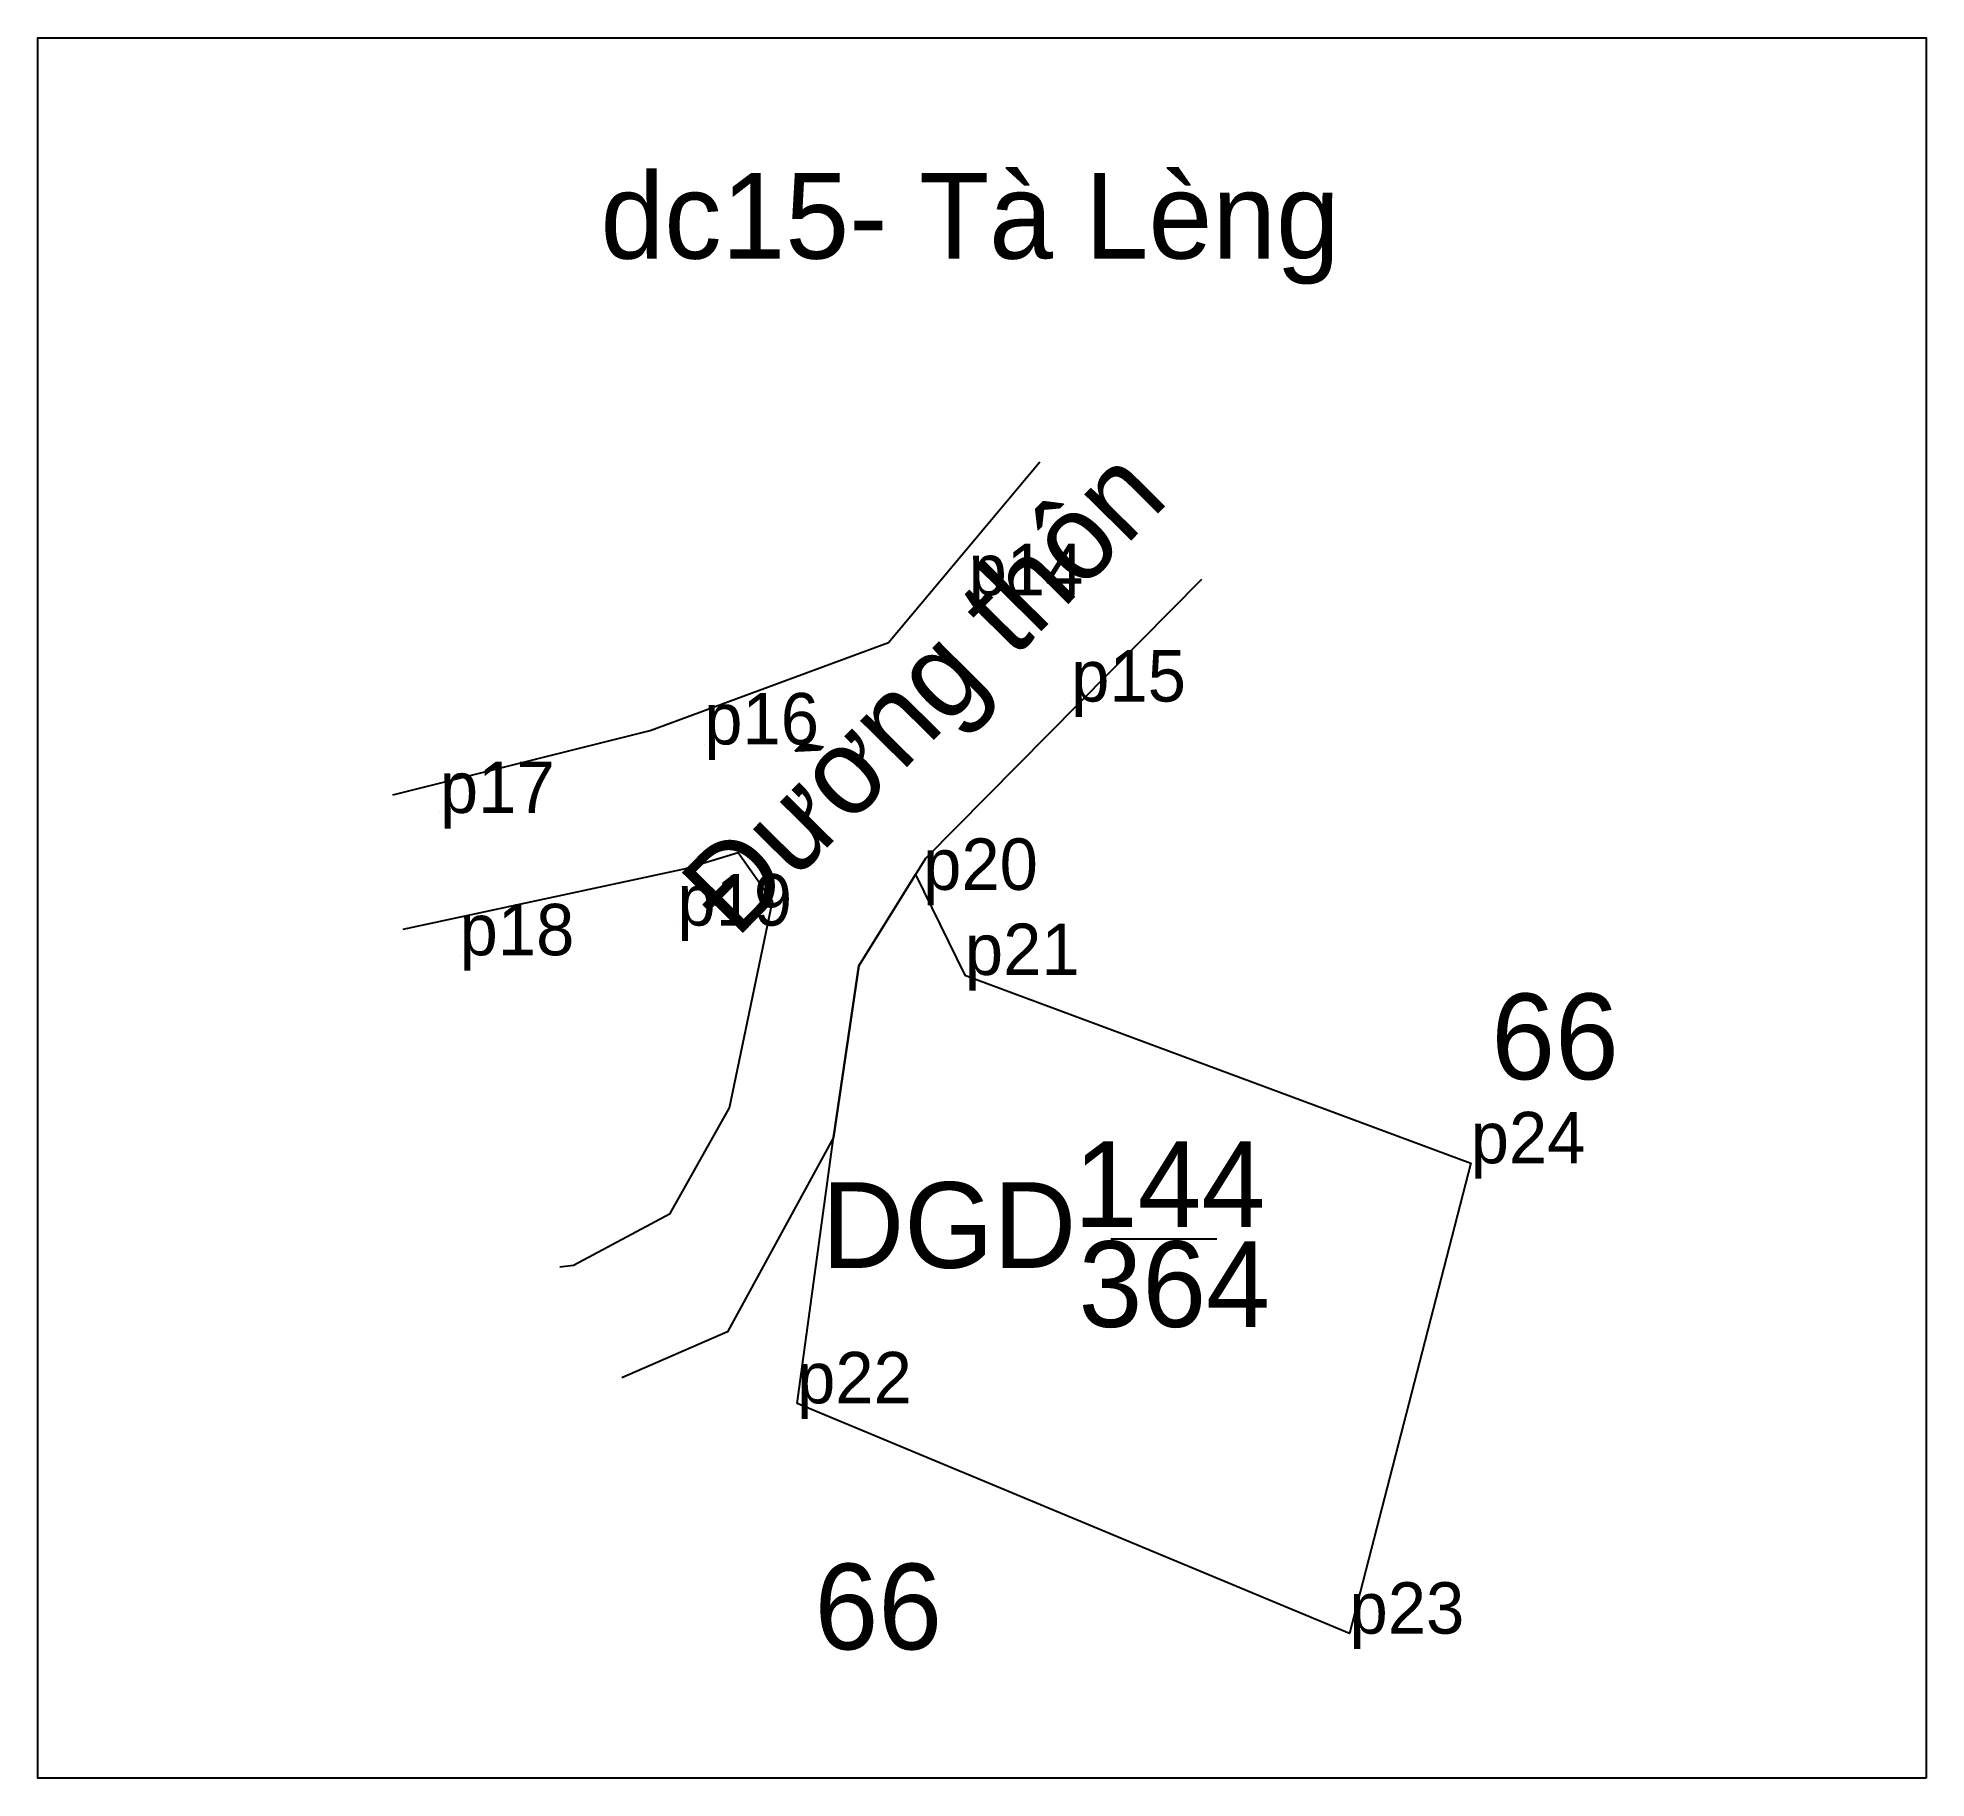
# Model space of a CAD drawing. Extents: x 528333 to 535626, y 1867647 to 1870182.
# Drawn here: x 530932.3 to 530998.4, y 1868213.7 to 1868274.6 of the extents above; entities that cross this region are included whole.
import ezdxf

# ---------------------------------------------------------------- set-up
doc = ezdxf.new("R2010")
doc.units = 0
for name, color, linetype in [('Level 10', 7, 'Continuous'), ('Level 12', 7, 'Continuous'), ('Level 14', 7, 'Continuous'), ('Level 28', 7, 'Continuous'), ('Level 36', 7, 'Continuous'), ('Level 7', 7, 'Continuous')]:
    doc.layers.add(name, color=color, linetype=linetype)

msp = doc.modelspace()

# ---------------------------------------------------------------- texts
at = {"layer": 'Level 10'}
msp.add_text('Đường thôn', height=3, rotation=45.29876, dxfattribs=at).set_placement((530956.76, 1868243.07))
for s, p in [('66', (530983.18, 1868238.18)), ('144', (530968.578, 1868233.008)), ('DGD', (530959.742, 1868231.58)), ('364', (530968.74, 1868229.513)), ('66', (530959.5, 1868218.23))]:
    msp.add_text(s, height=3, dxfattribs=at).set_placement(p)
at = {"layer": 'Level 12'}
for s, p in [('p14', (530964.89, 1868255.12)), ('p14', (530964.89, 1868255.12)), ('p14', (530964.89, 1868255.12)), ('p14', (530964.89, 1868255.12)), ('p14', (530964.89, 1868255.12)), ('p14', (530964.89, 1868255.12)), ('p14', (530964.89, 1868255.12)), ('p14', (530964.89, 1868255.12)), ('p14', (530964.89, 1868255.12)), ('p14', (530964.89, 1868255.12)), ('p15', (530968.48, 1868251.4)), ('p15', (530968.48, 1868251.4)), ('p15', (530968.48, 1868251.4)), ('p15', (530968.48, 1868251.4)), ('p15', (530968.48, 1868251.4)), ('p15', (530968.48, 1868251.4)), ('p15', (530968.48, 1868251.4)), ('p15', (530968.48, 1868251.4)), ('p15', (530968.48, 1868251.4)), ('p15', (530968.48, 1868251.4)), ('p16', (530955.64, 1868249.9)), ('p16', (530955.64, 1868249.9)), ('p16', (530955.64, 1868249.9)), ('p16', (530955.64, 1868249.9)), ('p16', (530955.64, 1868249.9)), ('p16', (530955.64, 1868249.9)), ('p16', (530955.64, 1868249.9)), ('p16', (530955.64, 1868249.9)), ('p16', (530955.64, 1868249.9)), ('p17', (530946.39, 1868247.5)), ('p17', (530946.39, 1868247.5)), ('p17', (530946.39, 1868247.5)), ('p17', (530946.39, 1868247.5)), ('p17', (530946.39, 1868247.5)), ('p17', (530946.39, 1868247.5)), ('p17', (530946.39, 1868247.5)), ('p17', (530946.39, 1868247.5)), ('p17', (530946.39, 1868247.5)), ('p17', (530946.39, 1868247.5)), ('p20', (530963.3, 1868244.81)), ('p20', (530963.3, 1868244.81)), ('p20', (530963.3, 1868244.81)), ('p20', (530963.3, 1868244.81)), ('p20', (530963.3, 1868244.81)), ('p20', (530963.3, 1868244.81)), ('p20', (530963.3, 1868244.81)), ('p20', (530963.3, 1868244.81)), ('p20', (530963.3, 1868244.81)), ('p20', (530963.3, 1868244.81)), ('p19', (530954.7, 1868243.56)), ('p19', (530954.7, 1868243.56)), ('p19', (530954.7, 1868243.56)), ('p19', (530954.7, 1868243.56)), ('p19', (530954.7, 1868243.56)), ('p19', (530954.7, 1868243.56)), ('p19', (530954.7, 1868243.56)), ('p19', (530954.7, 1868243.56)), ('p19', (530954.7, 1868243.56)), ('p19', (530954.7, 1868243.56)), ('p18', (530947.08, 1868242.52)), ('p18', (530947.08, 1868242.52)), ('p18', (530947.08, 1868242.52)), ('p18', (530947.08, 1868242.52)), ('p18', (530947.08, 1868242.52)), ('p18', (530947.08, 1868242.52)), ('p18', (530947.08, 1868242.52)), ('p18', (530947.08, 1868242.52)), ('p18', (530947.08, 1868242.52)), ('p18', (530947.08, 1868242.52)), ('p21', (530964.76, 1868241.83)), ('p21', (530964.76, 1868241.83)), ('p21', (530964.76, 1868241.83)), ('p21', (530964.76, 1868241.83)), ('p21', (530964.76, 1868241.83)), ('p21', (530964.76, 1868241.83)), ('p21', (530964.76, 1868241.83)), ('p21', (530964.76, 1868241.83)), ('p21', (530964.76, 1868241.83)), ('p21', (530964.76, 1868241.83)), ('p24', (530982.46, 1868235.24)), ('p24', (530982.46, 1868235.24)), ('p24', (530982.46, 1868235.24)), ('p24', (530982.46, 1868235.24)), ('p24', (530982.46, 1868235.24)), ('p24', (530982.46, 1868235.24)), ('p24', (530982.46, 1868235.24)), ('p24', (530982.46, 1868235.24)), ('p24', (530982.46, 1868235.24)), ('p24', (530982.46, 1868235.24)), ('p22', (530958.89, 1868226.84)), ('p22', (530958.89, 1868226.84)), ('p22', (530958.89, 1868226.84)), ('p22', (530958.89, 1868226.84)), ('p22', (530958.89, 1868226.84)), ('p22', (530958.89, 1868226.84)), ('p22', (530958.89, 1868226.84)), ('p22', (530958.89, 1868226.84)), ('p22', (530958.89, 1868226.84)), ('p22', (530958.89, 1868226.84)), ('p23', (530978.22, 1868218.78)), ('p23', (530978.22, 1868218.78)), ('p23', (530978.22, 1868218.78)), ('p23', (530978.22, 1868218.78)), ('p23', (530978.22, 1868218.78)), ('p23', (530978.22, 1868218.78)), ('p23', (530978.22, 1868218.78)), ('p23', (530978.22, 1868218.78)), ('p23', (530978.22, 1868218.78)), ('p23', (530978.22, 1868218.78))]:
    msp.add_text(s, height=1.8, dxfattribs=at).set_placement(p)
at = {"layer": 'Level 14'}
msp.add_text('dc15- Tà Lèng', height=3, dxfattribs=at).set_placement((530952.01, 1868266.9))

# ---------------------------------------------------------------- linework, layer by layer
at = {"layer": 'Level 10'}
msp.add_line((530969.864, 1868232.598), (530973.578, 1868232.598), dxfattribs=at)
for points in [[(530944.745, 1868248.13), (530953.75, 1868250.39), (530962.09, 1868253.47), (530967.387, 1868259.784)], [(530973.035, 1868255.666), (530963.38, 1868245.91), (530961.05, 1868242.15), (530960.16, 1868236.14), (530956.45, 1868229.34), (530952.763, 1868227.727)], [(530950.585, 1868231.617), (530951.07, 1868231.67), (530954.45, 1868233.48), (530956.52, 1868237.18), (530958.03, 1868244.4), (530956.83, 1868246.1), (530954.98, 1868245.54), (530945.09, 1868243.424)], [(530958.89, 1868226.84), (530960.16, 1868236.14), (530961.05, 1868242.15), (530963.034, 1868245.352)]]:
    msp.add_lwpolyline(points, dxfattribs=at)
at = {"layer": 'Level 28'}
msp.add_lwpolyline([(530998.4, 1868213.72), (530932.32, 1868213.72), (530932.32, 1868274.63), (530998.4, 1868274.63)], close=True, dxfattribs=at)
at = {"layer": 'Level 36'}
msp.add_lwpolyline([(530963.034, 1868245.352), (530964.76, 1868241.83), (530982.46, 1868235.24), (530978.22, 1868218.78), (530958.89, 1868226.84)], dxfattribs=at)
at = {"layer": 'Level 7'}
for p, q in [((530964.886, 1868255.124), (530964.886, 1868255.124)), ((530964.886, 1868255.124), (530964.886, 1868255.124)), ((530964.886, 1868255.124), (530964.886, 1868255.124)), ((530964.886, 1868255.124), (530964.886, 1868255.124)), ((530964.886, 1868255.124), (530964.886, 1868255.124)), ((530964.886, 1868255.124), (530964.886, 1868255.124)), ((530964.886, 1868255.124), (530964.886, 1868255.124)), ((530964.886, 1868255.124), (530964.886, 1868255.124)), ((530964.886, 1868255.124), (530964.886, 1868255.124)), ((530964.886, 1868255.124), (530964.886, 1868255.124)), ((530968.485, 1868251.399), (530968.485, 1868251.399)), ((530968.485, 1868251.399), (530968.485, 1868251.399)), ((530968.485, 1868251.399), (530968.485, 1868251.399)), ((530968.485, 1868251.399), (530968.485, 1868251.399)), ((530968.485, 1868251.399), (530968.485, 1868251.399)), ((530968.485, 1868251.399), (530968.485, 1868251.399)), ((530968.485, 1868251.399), (530968.485, 1868251.399)), ((530968.485, 1868251.399), (530968.485, 1868251.399)), ((530968.485, 1868251.399), (530968.485, 1868251.399)), ((530968.485, 1868251.399), (530968.485, 1868251.399)), ((530955.642, 1868249.896), (530955.642, 1868249.896)), ((530955.642, 1868249.896), (530955.642, 1868249.896)), ((530955.642, 1868249.896), (530955.642, 1868249.896)), ((530955.642, 1868249.896), (530955.642, 1868249.896)), ((530955.642, 1868249.896), (530955.642, 1868249.896)), ((530955.642, 1868249.896), (530955.642, 1868249.896)), ((530955.642, 1868249.896), (530955.642, 1868249.896)), ((530955.642, 1868249.896), (530955.642, 1868249.896)), ((530955.642, 1868249.896), (530955.642, 1868249.896)), ((530955.642, 1868249.896), (530955.642, 1868249.896)), ((530946.392, 1868247.504), (530946.392, 1868247.504)), ((530946.392, 1868247.504), (530946.392, 1868247.504)), ((530946.392, 1868247.504), (530946.392, 1868247.504)), ((530946.392, 1868247.504), (530946.392, 1868247.504)), ((530946.392, 1868247.504), (530946.392, 1868247.504)), ((530946.392, 1868247.504), (530946.392, 1868247.504)), ((530946.392, 1868247.504), (530946.392, 1868247.504)), ((530946.392, 1868247.504), (530946.392, 1868247.504)), ((530946.392, 1868247.504), (530946.392, 1868247.504)), ((530946.392, 1868247.504), (530946.392, 1868247.504)), ((530963.304, 1868244.813), (530963.304, 1868244.813)), ((530963.304, 1868244.813), (530963.304, 1868244.813)), ((530963.304, 1868244.813), (530963.304, 1868244.813)), ((530963.304, 1868244.813), (530963.304, 1868244.813)), ((530963.304, 1868244.813), (530963.304, 1868244.813)), ((530963.304, 1868244.813), (530963.304, 1868244.813)), ((530963.304, 1868244.813), (530963.304, 1868244.813)), ((530963.304, 1868244.813), (530963.304, 1868244.813)), ((530963.304, 1868244.813), (530963.304, 1868244.813)), ((530963.304, 1868244.813), (530963.304, 1868244.813)), ((530954.702, 1868243.565), (530954.702, 1868243.565)), ((530954.702, 1868243.565), (530954.702, 1868243.565)), ((530954.702, 1868243.565), (530954.702, 1868243.565)), ((530954.702, 1868243.565), (530954.702, 1868243.565)), ((530954.702, 1868243.565), (530954.702, 1868243.565)), ((530954.702, 1868243.565), (530954.702, 1868243.565)), ((530954.702, 1868243.565), (530954.702, 1868243.565)), ((530954.702, 1868243.565), (530954.702, 1868243.565)), ((530954.702, 1868243.565), (530954.702, 1868243.565)), ((530954.702, 1868243.565), (530954.702, 1868243.565)), ((530947.076, 1868242.516), (530947.076, 1868242.516)), ((530947.076, 1868242.516), (530947.076, 1868242.516)), ((530947.076, 1868242.516), (530947.076, 1868242.516)), ((530947.076, 1868242.516), (530947.076, 1868242.516)), ((530947.076, 1868242.516), (530947.076, 1868242.516)), ((530947.076, 1868242.516), (530947.076, 1868242.516)), ((530947.076, 1868242.516), (530947.076, 1868242.516)), ((530947.076, 1868242.516), (530947.076, 1868242.516)), ((530947.076, 1868242.516), (530947.076, 1868242.516)), ((530947.076, 1868242.516), (530947.076, 1868242.516)), ((530964.758, 1868241.829), (530964.758, 1868241.829)), ((530964.758, 1868241.829), (530964.758, 1868241.829)), ((530964.758, 1868241.829), (530964.758, 1868241.829)), ((530964.758, 1868241.829), (530964.758, 1868241.829)), ((530964.758, 1868241.829), (530964.758, 1868241.829)), ((530964.758, 1868241.829), (530964.758, 1868241.829)), ((530964.758, 1868241.829), (530964.758, 1868241.829)), ((530964.758, 1868241.829), (530964.758, 1868241.829)), ((530964.758, 1868241.829), (530964.758, 1868241.829)), ((530964.758, 1868241.829), (530964.758, 1868241.829)), ((530982.464, 1868235.242), (530982.464, 1868235.242)), ((530982.464, 1868235.242), (530982.464, 1868235.242)), ((530982.464, 1868235.242), (530982.464, 1868235.242)), ((530982.464, 1868235.242), (530982.464, 1868235.242)), ((530982.464, 1868235.242), (530982.464, 1868235.242)), ((530982.464, 1868235.242), (530982.464, 1868235.242)), ((530982.464, 1868235.242), (530982.464, 1868235.242)), ((530982.464, 1868235.242), (530982.464, 1868235.242)), ((530982.464, 1868235.242), (530982.464, 1868235.242)), ((530982.464, 1868235.242), (530982.464, 1868235.242)), ((530958.886, 1868226.841), (530958.886, 1868226.841)), ((530958.886, 1868226.841), (530958.886, 1868226.841)), ((530958.886, 1868226.841), (530958.886, 1868226.841)), ((530958.886, 1868226.841), (530958.886, 1868226.841)), ((530958.886, 1868226.841), (530958.886, 1868226.841)), ((530958.886, 1868226.841), (530958.886, 1868226.841)), ((530958.886, 1868226.841), (530958.886, 1868226.841)), ((530958.886, 1868226.841), (530958.886, 1868226.841)), ((530958.886, 1868226.841), (530958.886, 1868226.841)), ((530958.886, 1868226.841), (530958.886, 1868226.841)), ((530978.217, 1868218.782), (530978.217, 1868218.782)), ((530978.217, 1868218.782), (530978.217, 1868218.782)), ((530978.217, 1868218.782), (530978.217, 1868218.782)), ((530978.217, 1868218.782), (530978.217, 1868218.782)), ((530978.217, 1868218.782), (530978.217, 1868218.782)), ((530978.217, 1868218.782), (530978.217, 1868218.782)), ((530978.217, 1868218.782), (530978.217, 1868218.782)), ((530978.217, 1868218.782), (530978.217, 1868218.782)), ((530978.217, 1868218.782), (530978.217, 1868218.782)), ((530978.217, 1868218.782), (530978.217, 1868218.782))]:
    msp.add_line(p, q, dxfattribs=at)

msp.set_redraw_order([(e.dxf.handle, doc.entitydb.next_handle()) for e in msp.query("TEXT MTEXT ATTDEF DIMENSION ARC_DIMENSION")])  # texts and dimensions are drawn at this point

doc.saveas('drawing.dxf')
